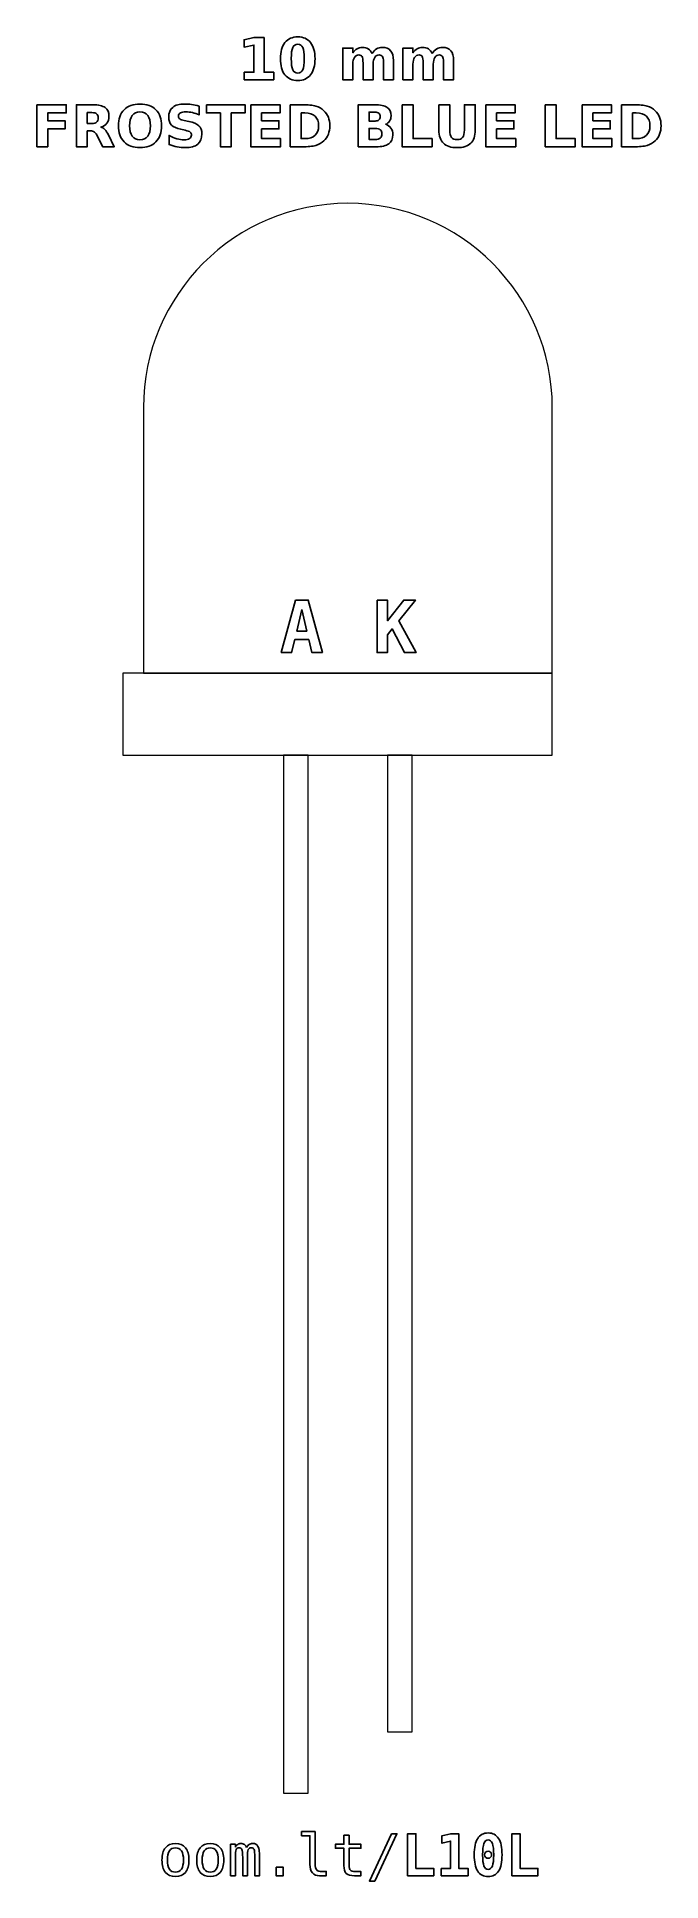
# Model space of a CAD drawing. Header units: centimetres. Extents: x -11.26 to -9.73, y -17.01 to -12.5.
import ezdxf

# ---------------------------------------------------------------- set-up
doc = ezdxf.new("R2010")
doc.units = ezdxf.units.CM
doc.header["$MEASUREMENT"] = 0
doc.layers.add('Layer 1', color=7, linetype='Continuous')

msp = doc.modelspace()

# ---------------------------------------------------------------- linework, layer by layer
at = {"layer": 'Layer 1', "color": 250, "lineweight": 20}
msp.add_lwpolyline([(-11.05011, -14.25501), (-10.00011, -14.25501), (-10.00011, -14.05501), (-11.05011, -14.05501), (-11.05011, -14.25501)], close=True, dxfattribs=at)
at = {"layer": 'Layer 1', "color": 250}
for points, knots in [([(-10.75326, -12.58415), (-10.75326, -12.58415), (-10.72983, -12.58415), (-10.72983, -12.58415), (-10.72983, -12.58415), (-10.72983, -12.58415), (-10.72983, -12.51766), (-10.72983, -12.51766), (-10.72983, -12.51766), (-10.72983, -12.51766), (-10.75387, -12.52263), (-10.75387, -12.52263), (-10.75387, -12.52263), (-10.75387, -12.52263), (-10.75387, -12.50456), (-10.75387, -12.50456), (-10.75387, -12.50456), (-10.75387, -12.50456), (-10.72997, -12.4996), (-10.72997, -12.4996), (-10.72997, -12.4996), (-10.72997, -12.4996), (-10.70476, -12.4996), (-10.70476, -12.4996), (-10.70476, -12.4996), (-10.70476, -12.4996), (-10.70476, -12.58415), (-10.70476, -12.58415), (-10.70476, -12.58415), (-10.70476, -12.58415), (-10.68134, -12.58415), (-10.68134, -12.58415), (-10.68134, -12.58415), (-10.68134, -12.58415), (-10.68134, -12.60247), (-10.68134, -12.60247), (-10.68134, -12.60247), (-10.68134, -12.60247), (-10.75326, -12.60247), (-10.75326, -12.60247), (-10.75326, -12.60247), (-10.75326, -12.60247), (-10.75326, -12.58415), (-10.75326, -12.58415)], [0, 0, 0, 0, 0.0909091, 0.0909091, 0.0909091, 0.0909091, 0.1818182, 0.1818182, 0.1818182, 0.1818182, 0.2727273, 0.2727273, 0.2727273, 0.2727273, 0.3636364, 0.3636364, 0.3636364, 0.3636364, 0.4545455, 0.4545455, 0.4545455, 0.4545455, 0.5454545, 0.5454545, 0.5454545, 0.5454545, 0.6363636, 0.6363636, 0.6363636, 0.6363636, 0.7272727, 0.7272727, 0.7272727, 0.7272727, 0.8181818, 0.8181818, 0.8181818, 0.8181818, 0.9090909, 0.9090909, 0.9090909, 0.9090909, 1, 1, 1, 1]), ([(-10.58016, -12.55113), (-10.58016, -12.56818), (-10.58383, -12.58133), (-10.59119, -12.59059), (-10.59119, -12.59059), (-10.59853, -12.59984), (-10.60897, -12.60447), (-10.62247, -12.60447), (-10.62247, -12.60447), (-10.63602, -12.60447), (-10.64648, -12.59984), (-10.65382, -12.59059), (-10.65382, -12.59059), (-10.66118, -12.58133), (-10.66485, -12.56818), (-10.66485, -12.55113), (-10.66485, -12.55113), (-10.66485, -12.53406), (-10.66118, -12.52088), (-10.65382, -12.51162), (-10.65382, -12.51162), (-10.64648, -12.50238), (-10.63602, -12.49774), (-10.62247, -12.49774), (-10.62247, -12.49774), (-10.60897, -12.49774), (-10.59853, -12.50238), (-10.59119, -12.51162), (-10.59119, -12.51162), (-10.58383, -12.52088), (-10.58016, -12.53406), (-10.58016, -12.55113)], [0, 0, 0, 0, 0.125, 0.125, 0.125, 0.125, 0.25, 0.25, 0.25, 0.25, 0.375, 0.375, 0.375, 0.375, 0.5, 0.5, 0.5, 0.5, 0.625, 0.625, 0.625, 0.625, 0.75, 0.75, 0.75, 0.75, 0.875, 0.875, 0.875, 0.875, 1, 1, 1, 1]), ([(-10.60669, -12.55094), (-10.60669, -12.53808), (-10.60789, -12.52902), (-10.61031, -12.52375), (-10.61031, -12.52375), (-10.61271, -12.51851), (-10.61678, -12.51588), (-10.62247, -12.51588), (-10.62247, -12.51588), (-10.62816, -12.51588), (-10.63223, -12.51851), (-10.63468, -12.52375), (-10.63468, -12.52375), (-10.6371, -12.52902), (-10.63832, -12.53808), (-10.63832, -12.55094), (-10.63832, -12.55094), (-10.63832, -12.56392), (-10.6371, -12.5731), (-10.63468, -12.57841), (-10.63468, -12.57841), (-10.63223, -12.58375), (-10.62816, -12.58641), (-10.62247, -12.58641), (-10.62247, -12.58641), (-10.61683, -12.58641), (-10.61278, -12.58375), (-10.61033, -12.57841), (-10.61033, -12.57841), (-10.60791, -12.5731), (-10.60669, -12.56392), (-10.60669, -12.55094)], [0, 0, 0, 0, 0.125, 0.125, 0.125, 0.125, 0.25, 0.25, 0.25, 0.25, 0.375, 0.375, 0.375, 0.375, 0.5, 0.5, 0.5, 0.5, 0.625, 0.625, 0.625, 0.625, 0.75, 0.75, 0.75, 0.75, 0.875, 0.875, 0.875, 0.875, 1, 1, 1, 1]), ([(-10.44091, -12.53812), (-10.43778, -12.53335), (-10.43409, -12.5297), (-10.42978, -12.52721), (-10.42978, -12.52721), (-10.42548, -12.52469), (-10.42078, -12.52345), (-10.41563, -12.52345), (-10.41563, -12.52345), (-10.40676, -12.52345), (-10.40001, -12.52618), (-10.39538, -12.53166), (-10.39538, -12.53166), (-10.39074, -12.53711), (-10.38841, -12.54506), (-10.38841, -12.55548), (-10.38841, -12.55548), (-10.38841, -12.55548), (-10.38841, -12.60247), (-10.38841, -12.60247), (-10.38841, -12.60247), (-10.38841, -12.60247), (-10.41323, -12.60247), (-10.41323, -12.60247), (-10.41323, -12.60247), (-10.41323, -12.60247), (-10.41323, -12.56223), (-10.41323, -12.56223), (-10.41323, -12.56223), (-10.41318, -12.56164), (-10.41316, -12.56103), (-10.41313, -12.56037), (-10.41313, -12.56037), (-10.41311, -12.55974), (-10.41309, -12.55882), (-10.41309, -12.55762), (-10.41309, -12.55762), (-10.41309, -12.55216), (-10.41388, -12.54819), (-10.41551, -12.54574), (-10.41551, -12.54574), (-10.41711, -12.54327), (-10.41969, -12.54205), (-10.42327, -12.54205), (-10.42327, -12.54205), (-10.42797, -12.54205), (-10.43157, -12.54398), (-10.43413, -12.54784), (-10.43413, -12.54784), (-10.43667, -12.55169), (-10.43799, -12.55727), (-10.43809, -12.56458), (-10.43809, -12.56458), (-10.43809, -12.56458), (-10.43809, -12.60247), (-10.43809, -12.60247), (-10.43809, -12.60247), (-10.43809, -12.60247), (-10.4629, -12.60247), (-10.4629, -12.60247), (-10.4629, -12.60247), (-10.4629, -12.60247), (-10.4629, -12.56223), (-10.4629, -12.56223), (-10.4629, -12.56223), (-10.4629, -12.55369), (-10.46363, -12.54819), (-10.46511, -12.54574), (-10.46511, -12.54574), (-10.46657, -12.54327), (-10.46918, -12.54205), (-10.47294, -12.54205), (-10.47294, -12.54205), (-10.47769, -12.54205), (-10.48134, -12.544), (-10.4839, -12.54788), (-10.4839, -12.54788), (-10.48646, -12.55176), (-10.48776, -12.55729), (-10.48776, -12.56451), (-10.48776, -12.56451), (-10.48776, -12.56451), (-10.48776, -12.60247), (-10.48776, -12.60247), (-10.48776, -12.60247), (-10.48776, -12.60247), (-10.51257, -12.60247), (-10.51257, -12.60247), (-10.51257, -12.60247), (-10.51257, -12.60247), (-10.51257, -12.52531), (-10.51257, -12.52531), (-10.51257, -12.52531), (-10.51257, -12.52531), (-10.48776, -12.52531), (-10.48776, -12.52531), (-10.48776, -12.52531), (-10.48776, -12.52531), (-10.48776, -12.53662), (-10.48776, -12.53662), (-10.48776, -12.53662), (-10.48472, -12.53224), (-10.48124, -12.52898), (-10.47731, -12.52676), (-10.47731, -12.52676), (-10.47339, -12.52455), (-10.46906, -12.52345), (-10.46433, -12.52345), (-10.46433, -12.52345), (-10.45902, -12.52345), (-10.45429, -12.52474), (-10.45022, -12.52731), (-10.45022, -12.52731), (-10.44613, -12.52989), (-10.44302, -12.53349), (-10.44091, -12.53812)], [0, 0, 0, 0, 0.0344828, 0.0344828, 0.0344828, 0.0344828, 0.0689655, 0.0689655, 0.0689655, 0.0689655, 0.1034483, 0.1034483, 0.1034483, 0.1034483, 0.137931, 0.137931, 0.137931, 0.137931, 0.1724138, 0.1724138, 0.1724138, 0.1724138, 0.2068966, 0.2068966, 0.2068966, 0.2068966, 0.2413793, 0.2413793, 0.2413793, 0.2413793, 0.2758621, 0.2758621, 0.2758621, 0.2758621, 0.3103448, 0.3103448, 0.3103448, 0.3103448, 0.3448276, 0.3448276, 0.3448276, 0.3448276, 0.3793103, 0.3793103, 0.3793103, 0.3793103, 0.4137931, 0.4137931, 0.4137931, 0.4137931, 0.4482759, 0.4482759, 0.4482759, 0.4482759, 0.4827586, 0.4827586, 0.4827586, 0.4827586, 0.5172414, 0.5172414, 0.5172414, 0.5172414, 0.5517241, 0.5517241, 0.5517241, 0.5517241, 0.5862069, 0.5862069, 0.5862069, 0.5862069, 0.6206897, 0.6206897, 0.6206897, 0.6206897, 0.6551724, 0.6551724, 0.6551724, 0.6551724, 0.6896552, 0.6896552, 0.6896552, 0.6896552, 0.7241379, 0.7241379, 0.7241379, 0.7241379, 0.7586207, 0.7586207, 0.7586207, 0.7586207, 0.7931034, 0.7931034, 0.7931034, 0.7931034, 0.8275862, 0.8275862, 0.8275862, 0.8275862, 0.862069, 0.862069, 0.862069, 0.862069, 0.8965517, 0.8965517, 0.8965517, 0.8965517, 0.9310345, 0.9310345, 0.9310345, 0.9310345, 0.9655172, 0.9655172, 0.9655172, 0.9655172, 1, 1, 1, 1]), ([(-10.29387, -12.53812), (-10.29074, -12.53335), (-10.28705, -12.5297), (-10.28274, -12.52721), (-10.28274, -12.52721), (-10.27844, -12.52469), (-10.27374, -12.52345), (-10.26859, -12.52345), (-10.26859, -12.52345), (-10.25972, -12.52345), (-10.25297, -12.52618), (-10.24834, -12.53166), (-10.24834, -12.53166), (-10.2437, -12.53711), (-10.24137, -12.54506), (-10.24137, -12.55548), (-10.24137, -12.55548), (-10.24137, -12.55548), (-10.24137, -12.60247), (-10.24137, -12.60247), (-10.24137, -12.60247), (-10.24137, -12.60247), (-10.26619, -12.60247), (-10.26619, -12.60247), (-10.26619, -12.60247), (-10.26619, -12.60247), (-10.26619, -12.56223), (-10.26619, -12.56223), (-10.26619, -12.56223), (-10.26614, -12.56164), (-10.26612, -12.56103), (-10.26609, -12.56037), (-10.26609, -12.56037), (-10.26607, -12.55974), (-10.26605, -12.55882), (-10.26605, -12.55762), (-10.26605, -12.55762), (-10.26605, -12.55216), (-10.26684, -12.54819), (-10.26847, -12.54574), (-10.26847, -12.54574), (-10.27007, -12.54327), (-10.27265, -12.54205), (-10.27623, -12.54205), (-10.27623, -12.54205), (-10.28093, -12.54205), (-10.28453, -12.54398), (-10.28709, -12.54784), (-10.28709, -12.54784), (-10.28963, -12.55169), (-10.29095, -12.55727), (-10.29105, -12.56458), (-10.29105, -12.56458), (-10.29105, -12.56458), (-10.29105, -12.60247), (-10.29105, -12.60247), (-10.29105, -12.60247), (-10.29105, -12.60247), (-10.31586, -12.60247), (-10.31586, -12.60247), (-10.31586, -12.60247), (-10.31586, -12.60247), (-10.31586, -12.56223), (-10.31586, -12.56223), (-10.31586, -12.56223), (-10.31586, -12.55369), (-10.31659, -12.54819), (-10.31807, -12.54574), (-10.31807, -12.54574), (-10.31953, -12.54327), (-10.32214, -12.54205), (-10.3259, -12.54205), (-10.3259, -12.54205), (-10.33065, -12.54205), (-10.3343, -12.544), (-10.33686, -12.54788), (-10.33686, -12.54788), (-10.33942, -12.55176), (-10.34072, -12.55729), (-10.34072, -12.56451), (-10.34072, -12.56451), (-10.34072, -12.56451), (-10.34072, -12.60247), (-10.34072, -12.60247), (-10.34072, -12.60247), (-10.34072, -12.60247), (-10.36553, -12.60247), (-10.36553, -12.60247), (-10.36553, -12.60247), (-10.36553, -12.60247), (-10.36553, -12.52531), (-10.36553, -12.52531), (-10.36553, -12.52531), (-10.36553, -12.52531), (-10.34072, -12.52531), (-10.34072, -12.52531), (-10.34072, -12.52531), (-10.34072, -12.52531), (-10.34072, -12.53662), (-10.34072, -12.53662), (-10.34072, -12.53662), (-10.33768, -12.53224), (-10.3342, -12.52898), (-10.33027, -12.52676), (-10.33027, -12.52676), (-10.32635, -12.52455), (-10.32202, -12.52345), (-10.31729, -12.52345), (-10.31729, -12.52345), (-10.31198, -12.52345), (-10.30725, -12.52474), (-10.30318, -12.52731), (-10.30318, -12.52731), (-10.29909, -12.52989), (-10.29598, -12.53349), (-10.29387, -12.53812)], [0, 0, 0, 0, 0.0344828, 0.0344828, 0.0344828, 0.0344828, 0.0689655, 0.0689655, 0.0689655, 0.0689655, 0.1034483, 0.1034483, 0.1034483, 0.1034483, 0.137931, 0.137931, 0.137931, 0.137931, 0.1724138, 0.1724138, 0.1724138, 0.1724138, 0.2068966, 0.2068966, 0.2068966, 0.2068966, 0.2413793, 0.2413793, 0.2413793, 0.2413793, 0.2758621, 0.2758621, 0.2758621, 0.2758621, 0.3103448, 0.3103448, 0.3103448, 0.3103448, 0.3448276, 0.3448276, 0.3448276, 0.3448276, 0.3793103, 0.3793103, 0.3793103, 0.3793103, 0.4137931, 0.4137931, 0.4137931, 0.4137931, 0.4482759, 0.4482759, 0.4482759, 0.4482759, 0.4827586, 0.4827586, 0.4827586, 0.4827586, 0.5172414, 0.5172414, 0.5172414, 0.5172414, 0.5517241, 0.5517241, 0.5517241, 0.5517241, 0.5862069, 0.5862069, 0.5862069, 0.5862069, 0.6206897, 0.6206897, 0.6206897, 0.6206897, 0.6551724, 0.6551724, 0.6551724, 0.6551724, 0.6896552, 0.6896552, 0.6896552, 0.6896552, 0.7241379, 0.7241379, 0.7241379, 0.7241379, 0.7586207, 0.7586207, 0.7586207, 0.7586207, 0.7931034, 0.7931034, 0.7931034, 0.7931034, 0.8275862, 0.8275862, 0.8275862, 0.8275862, 0.862069, 0.862069, 0.862069, 0.862069, 0.8965517, 0.8965517, 0.8965517, 0.8965517, 0.9310345, 0.9310345, 0.9310345, 0.9310345, 0.9655172, 0.9655172, 0.9655172, 0.9655172, 1, 1, 1, 1]), ([(-11.26031, -12.66385), (-11.26031, -12.66385), (-11.18872, -12.66385), (-11.18872, -12.66385), (-11.18872, -12.66385), (-11.18872, -12.66385), (-11.18872, -12.68391), (-11.18872, -12.68391), (-11.18872, -12.68391), (-11.18872, -12.68391), (-11.23378, -12.68391), (-11.23378, -12.68391), (-11.23378, -12.68391), (-11.23378, -12.68391), (-11.23378, -12.70306), (-11.23378, -12.70306), (-11.23378, -12.70306), (-11.23378, -12.70306), (-11.1914, -12.70306), (-11.1914, -12.70306), (-11.1914, -12.70306), (-11.1914, -12.70306), (-11.1914, -12.72312), (-11.1914, -12.72312), (-11.1914, -12.72312), (-11.1914, -12.72312), (-11.23378, -12.72312), (-11.23378, -12.72312), (-11.23378, -12.72312), (-11.23378, -12.72312), (-11.23378, -12.76672), (-11.23378, -12.76672), (-11.23378, -12.76672), (-11.23378, -12.76672), (-11.26031, -12.76672), (-11.26031, -12.76672), (-11.26031, -12.76672), (-11.26031, -12.76672), (-11.26031, -12.66385), (-11.26031, -12.66385)], [0, 0, 0, 0, 0.1, 0.1, 0.1, 0.1, 0.2, 0.2, 0.2, 0.2, 0.3, 0.3, 0.3, 0.3, 0.4, 0.4, 0.4, 0.4, 0.5, 0.5, 0.5, 0.5, 0.6, 0.6, 0.6, 0.6, 0.7, 0.7, 0.7, 0.7, 0.8, 0.8, 0.8, 0.8, 0.9, 0.9, 0.9, 0.9, 1, 1, 1, 1]), ([(-11.13738, -12.7278), (-11.13738, -12.7278), (-11.13738, -12.76672), (-11.13738, -12.76672), (-11.13738, -12.76672), (-11.13738, -12.76672), (-11.16391, -12.76672), (-11.16391, -12.76672), (-11.16391, -12.76672), (-11.16391, -12.76672), (-11.16391, -12.66385), (-11.16391, -12.66385), (-11.16391, -12.66385), (-11.16391, -12.66385), (-11.12339, -12.66385), (-11.12339, -12.66385), (-11.12339, -12.66385), (-11.10984, -12.66385), (-11.09989, -12.66613), (-11.09359, -12.67067), (-11.09359, -12.67067), (-11.08727, -12.67521), (-11.08411, -12.68241), (-11.08411, -12.69224), (-11.08411, -12.69224), (-11.08411, -12.69903), (-11.08576, -12.70463), (-11.08903, -12.70898), (-11.08903, -12.70898), (-11.09232, -12.71336), (-11.09728, -12.71658), (-11.10389, -12.71863), (-11.10389, -12.71863), (-11.10027, -12.71947), (-11.097, -12.72133), (-11.09413, -12.72425), (-11.09413, -12.72425), (-11.09126, -12.72716), (-11.08837, -12.73158), (-11.08543, -12.73751), (-11.08543, -12.73751), (-11.08543, -12.73751), (-11.07101, -12.76672), (-11.07101, -12.76672), (-11.07101, -12.76672), (-11.07101, -12.76672), (-11.09928, -12.76672), (-11.09928, -12.76672), (-11.09928, -12.76672), (-11.09928, -12.76672), (-11.11182, -12.74116), (-11.11182, -12.74116), (-11.11182, -12.74116), (-11.11433, -12.73603), (-11.1169, -12.7325), (-11.11951, -12.73062), (-11.11951, -12.73062), (-11.1221, -12.72874), (-11.12555, -12.7278), (-11.12988, -12.7278), (-11.12988, -12.7278), (-11.12988, -12.7278), (-11.13738, -12.7278), (-11.13738, -12.7278)], [0, 0, 0, 0, 0.0625, 0.0625, 0.0625, 0.0625, 0.125, 0.125, 0.125, 0.125, 0.1875, 0.1875, 0.1875, 0.1875, 0.25, 0.25, 0.25, 0.25, 0.3125, 0.3125, 0.3125, 0.3125, 0.375, 0.375, 0.375, 0.375, 0.4375, 0.4375, 0.4375, 0.4375, 0.5, 0.5, 0.5, 0.5, 0.5625, 0.5625, 0.5625, 0.5625, 0.625, 0.625, 0.625, 0.625, 0.6875, 0.6875, 0.6875, 0.6875, 0.75, 0.75, 0.75, 0.75, 0.8125, 0.8125, 0.8125, 0.8125, 0.875, 0.875, 0.875, 0.875, 0.9375, 0.9375, 0.9375, 0.9375, 1, 1, 1, 1]), ([(-11.00827, -12.66199), (-10.99174, -12.66199), (-10.97878, -12.66672), (-10.96942, -12.6762), (-10.96942, -12.6762), (-10.96004, -12.68565), (-10.95536, -12.6987), (-10.95536, -12.71538), (-10.95536, -12.71538), (-10.95536, -12.73201), (-10.96004, -12.74506), (-10.96942, -12.75451), (-10.96942, -12.75451), (-10.97878, -12.76399), (-10.99174, -12.76872), (-11.00827, -12.76872), (-11.00827, -12.76872), (-11.02476, -12.76872), (-11.03769, -12.76399), (-11.0471, -12.75451), (-11.0471, -12.75451), (-11.05648, -12.74506), (-11.06119, -12.73201), (-11.06119, -12.71538), (-11.06119, -12.71538), (-11.06119, -12.6987), (-11.05648, -12.68565), (-11.0471, -12.6762), (-11.0471, -12.6762), (-11.03769, -12.66672), (-11.02476, -12.66199), (-11.00827, -12.66199)], [0, 0, 0, 0, 0.125, 0.125, 0.125, 0.125, 0.25, 0.25, 0.25, 0.25, 0.375, 0.375, 0.375, 0.375, 0.5, 0.5, 0.5, 0.5, 0.625, 0.625, 0.625, 0.625, 0.75, 0.75, 0.75, 0.75, 0.875, 0.875, 0.875, 0.875, 1, 1, 1, 1]), ([(-10.8637, -12.6671), (-10.8637, -12.6671), (-10.8637, -12.68885), (-10.8637, -12.68885), (-10.8637, -12.68885), (-10.86935, -12.68633), (-10.87487, -12.68443), (-10.88023, -12.68314), (-10.88023, -12.68314), (-10.88562, -12.68184), (-10.8907, -12.68121), (-10.89547, -12.68121), (-10.89547, -12.68121), (-10.9018, -12.68121), (-10.9065, -12.68208), (-10.90954, -12.68382), (-10.90954, -12.68382), (-10.91257, -12.68558), (-10.91408, -12.68829), (-10.91408, -12.69196), (-10.91408, -12.69196), (-10.91408, -12.69471), (-10.91307, -12.69687), (-10.91102, -12.6984), (-10.91102, -12.6984), (-10.90897, -12.69993), (-10.90526, -12.70127), (-10.89987, -12.70237), (-10.89987, -12.70237), (-10.89987, -12.70237), (-10.88858, -12.70463), (-10.88858, -12.70463), (-10.88858, -12.70463), (-10.87713, -12.70694), (-10.86902, -12.71042), (-10.8642, -12.71512), (-10.8642, -12.71512), (-10.85937, -12.7198), (-10.85695, -12.72646), (-10.85695, -12.73509), (-10.85695, -12.73509), (-10.85695, -12.74645), (-10.86031, -12.75489), (-10.86704, -12.76042), (-10.86704, -12.76042), (-10.87377, -12.76594), (-10.88404, -12.76872), (-10.89787, -12.76872), (-10.89787, -12.76872), (-10.90441, -12.76872), (-10.91095, -12.76811), (-10.91751, -12.76686), (-10.91751, -12.76686), (-10.92407, -12.76561), (-10.93066, -12.76378), (-10.93722, -12.76136), (-10.93722, -12.76136), (-10.93722, -12.76136), (-10.93722, -12.73897), (-10.93722, -12.73897), (-10.93722, -12.73897), (-10.93066, -12.74245), (-10.92431, -12.74508), (-10.91817, -12.74685), (-10.91817, -12.74685), (-10.91203, -12.74861), (-10.90613, -12.7495), (-10.90044, -12.7495), (-10.90044, -12.7495), (-10.89465, -12.7495), (-10.89021, -12.74854), (-10.88713, -12.74661), (-10.88713, -12.74661), (-10.88404, -12.74468), (-10.88252, -12.74193), (-10.88252, -12.73833), (-10.88252, -12.73833), (-10.88252, -12.73513), (-10.88355, -12.73264), (-10.88564, -12.7309), (-10.88564, -12.7309), (-10.88774, -12.72916), (-10.8919, -12.72759), (-10.89816, -12.72622), (-10.89816, -12.72622), (-10.89816, -12.72622), (-10.90843, -12.72394), (-10.90843, -12.72394), (-10.90843, -12.72394), (-10.91871, -12.72173), (-10.92624, -12.71823), (-10.93099, -12.7134), (-10.93099, -12.7134), (-10.93574, -12.70858), (-10.93811, -12.70207), (-10.93811, -12.69391), (-10.93811, -12.69391), (-10.93811, -12.68365), (-10.9348, -12.67577), (-10.92819, -12.67027), (-10.92819, -12.67027), (-10.92158, -12.66474), (-10.91208, -12.66199), (-10.89966, -12.66199), (-10.89966, -12.66199), (-10.89402, -12.66199), (-10.88821, -12.66242), (-10.88223, -12.66326), (-10.88223, -12.66326), (-10.87626, -12.66411), (-10.87008, -12.66538), (-10.8637, -12.6671)], [0, 0, 0, 0, 0.0357143, 0.0357143, 0.0357143, 0.0357143, 0.0714286, 0.0714286, 0.0714286, 0.0714286, 0.1071429, 0.1071429, 0.1071429, 0.1071429, 0.1428571, 0.1428571, 0.1428571, 0.1428571, 0.1785714, 0.1785714, 0.1785714, 0.1785714, 0.2142857, 0.2142857, 0.2142857, 0.2142857, 0.25, 0.25, 0.25, 0.25, 0.2857143, 0.2857143, 0.2857143, 0.2857143, 0.3214286, 0.3214286, 0.3214286, 0.3214286, 0.3571429, 0.3571429, 0.3571429, 0.3571429, 0.3928571, 0.3928571, 0.3928571, 0.3928571, 0.4285714, 0.4285714, 0.4285714, 0.4285714, 0.4642857, 0.4642857, 0.4642857, 0.4642857, 0.5, 0.5, 0.5, 0.5, 0.5357143, 0.5357143, 0.5357143, 0.5357143, 0.5714286, 0.5714286, 0.5714286, 0.5714286, 0.6071429, 0.6071429, 0.6071429, 0.6071429, 0.6428571, 0.6428571, 0.6428571, 0.6428571, 0.6785714, 0.6785714, 0.6785714, 0.6785714, 0.7142857, 0.7142857, 0.7142857, 0.7142857, 0.75, 0.75, 0.75, 0.75, 0.7857143, 0.7857143, 0.7857143, 0.7857143, 0.8214286, 0.8214286, 0.8214286, 0.8214286, 0.8571429, 0.8571429, 0.8571429, 0.8571429, 0.8928571, 0.8928571, 0.8928571, 0.8928571, 0.9285714, 0.9285714, 0.9285714, 0.9285714, 0.9642857, 0.9642857, 0.9642857, 0.9642857, 1, 1, 1, 1]), ([(-10.84595, -12.66385), (-10.84595, -12.66385), (-10.75115, -12.66385), (-10.75115, -12.66385), (-10.75115, -12.66385), (-10.75115, -12.66385), (-10.75115, -12.68391), (-10.75115, -12.68391), (-10.75115, -12.68391), (-10.75115, -12.68391), (-10.78525, -12.68391), (-10.78525, -12.68391), (-10.78525, -12.68391), (-10.78525, -12.68391), (-10.78525, -12.76672), (-10.78525, -12.76672), (-10.78525, -12.76672), (-10.78525, -12.76672), (-10.81178, -12.76672), (-10.81178, -12.76672), (-10.81178, -12.76672), (-10.81178, -12.76672), (-10.81178, -12.68391), (-10.81178, -12.68391), (-10.81178, -12.68391), (-10.81178, -12.68391), (-10.84595, -12.68391), (-10.84595, -12.68391), (-10.84595, -12.68391), (-10.84595, -12.68391), (-10.84595, -12.66385), (-10.84595, -12.66385)], [0, 0, 0, 0, 0.125, 0.125, 0.125, 0.125, 0.25, 0.25, 0.25, 0.25, 0.375, 0.375, 0.375, 0.375, 0.5, 0.5, 0.5, 0.5, 0.625, 0.625, 0.625, 0.625, 0.75, 0.75, 0.75, 0.75, 0.875, 0.875, 0.875, 0.875, 1, 1, 1, 1]), ([(-10.73741, -12.66385), (-10.73741, -12.66385), (-10.66582, -12.66385), (-10.66582, -12.66385), (-10.66582, -12.66385), (-10.66582, -12.66385), (-10.66582, -12.68391), (-10.66582, -12.68391), (-10.66582, -12.68391), (-10.66582, -12.68391), (-10.71088, -12.68391), (-10.71088, -12.68391), (-10.71088, -12.68391), (-10.71088, -12.68391), (-10.71088, -12.70306), (-10.71088, -12.70306), (-10.71088, -12.70306), (-10.71088, -12.70306), (-10.66853, -12.70306), (-10.66853, -12.70306), (-10.66853, -12.70306), (-10.66853, -12.70306), (-10.66853, -12.72312), (-10.66853, -12.72312), (-10.66853, -12.72312), (-10.66853, -12.72312), (-10.71088, -12.72312), (-10.71088, -12.72312), (-10.71088, -12.72312), (-10.71088, -12.72312), (-10.71088, -12.74666), (-10.71088, -12.74666), (-10.71088, -12.74666), (-10.71088, -12.74666), (-10.66432, -12.74666), (-10.66432, -12.74666), (-10.66432, -12.74666), (-10.66432, -12.74666), (-10.66432, -12.76672), (-10.66432, -12.76672), (-10.66432, -12.76672), (-10.66432, -12.76672), (-10.73741, -12.76672), (-10.73741, -12.76672), (-10.73741, -12.76672), (-10.73741, -12.76672), (-10.73741, -12.66385), (-10.73741, -12.66385)], [0, 0, 0, 0, 0.0833333, 0.0833333, 0.0833333, 0.0833333, 0.1666667, 0.1666667, 0.1666667, 0.1666667, 0.25, 0.25, 0.25, 0.25, 0.3333333, 0.3333333, 0.3333333, 0.3333333, 0.4166667, 0.4166667, 0.4166667, 0.4166667, 0.5, 0.5, 0.5, 0.5, 0.5833333, 0.5833333, 0.5833333, 0.5833333, 0.6666667, 0.6666667, 0.6666667, 0.6666667, 0.75, 0.75, 0.75, 0.75, 0.8333333, 0.8333333, 0.8333333, 0.8333333, 0.9166667, 0.9166667, 0.9166667, 0.9166667, 1, 1, 1, 1]), ([(-10.64101, -12.66385), (-10.64101, -12.66385), (-10.61302, -12.66385), (-10.61302, -12.66385), (-10.61302, -12.66385), (-10.59741, -12.66385), (-10.58579, -12.66496), (-10.57815, -12.66719), (-10.57815, -12.66719), (-10.5705, -12.66942), (-10.56394, -12.67319), (-10.55846, -12.67853), (-10.55846, -12.67853), (-10.55364, -12.68316), (-10.55007, -12.68852), (-10.54771, -12.69459), (-10.54771, -12.69459), (-10.54539, -12.70063), (-10.54421, -12.7075), (-10.54421, -12.71519), (-10.54421, -12.71519), (-10.54421, -12.72295), (-10.54539, -12.72987), (-10.54771, -12.73596), (-10.54771, -12.73596), (-10.55007, -12.74205), (-10.55364, -12.74741), (-10.55846, -12.75204), (-10.55846, -12.75204), (-10.56399, -12.75738), (-10.5706, -12.76115), (-10.57831, -12.76338), (-10.57831, -12.76338), (-10.58603, -12.76561), (-10.5976, -12.76672), (-10.61302, -12.76672), (-10.61302, -12.76672), (-10.61302, -12.76672), (-10.64101, -12.76672), (-10.64101, -12.76672), (-10.64101, -12.76672), (-10.64101, -12.76672), (-10.64101, -12.66385), (-10.64101, -12.66385)], [0, 0, 0, 0, 0.0909091, 0.0909091, 0.0909091, 0.0909091, 0.1818182, 0.1818182, 0.1818182, 0.1818182, 0.2727273, 0.2727273, 0.2727273, 0.2727273, 0.3636364, 0.3636364, 0.3636364, 0.3636364, 0.4545455, 0.4545455, 0.4545455, 0.4545455, 0.5454545, 0.5454545, 0.5454545, 0.5454545, 0.6363636, 0.6363636, 0.6363636, 0.6363636, 0.7272727, 0.7272727, 0.7272727, 0.7272727, 0.8181818, 0.8181818, 0.8181818, 0.8181818, 0.9090909, 0.9090909, 0.9090909, 0.9090909, 1, 1, 1, 1]), ([(-10.40799, -12.71166), (-10.4023, -12.71331), (-10.39788, -12.71637), (-10.39475, -12.72084), (-10.39475, -12.72084), (-10.39162, -12.72528), (-10.39007, -12.73076), (-10.39007, -12.73723), (-10.39007, -12.73723), (-10.39007, -12.74715), (-10.39344, -12.75454), (-10.40014, -12.75941), (-10.40014, -12.75941), (-10.40684, -12.76427), (-10.41705, -12.76672), (-10.43074, -12.76672), (-10.43074, -12.76672), (-10.43074, -12.76672), (-10.47476, -12.76672), (-10.47476, -12.76672), (-10.47476, -12.76672), (-10.47476, -12.76672), (-10.47476, -12.66385), (-10.47476, -12.66385), (-10.47476, -12.66385), (-10.47476, -12.66385), (-10.43494, -12.66385), (-10.43494, -12.66385), (-10.43494, -12.66385), (-10.42065, -12.66385), (-10.4103, -12.66601), (-10.4039, -12.67032), (-10.4039, -12.67032), (-10.39748, -12.67465), (-10.39428, -12.68156), (-10.39428, -12.69106), (-10.39428, -12.69106), (-10.39428, -12.69607), (-10.39546, -12.70033), (-10.39779, -12.70386), (-10.39779, -12.70386), (-10.40014, -12.70736), (-10.40352, -12.70997), (-10.40799, -12.71166)], [0, 0, 0, 0, 0.0909091, 0.0909091, 0.0909091, 0.0909091, 0.1818182, 0.1818182, 0.1818182, 0.1818182, 0.2727273, 0.2727273, 0.2727273, 0.2727273, 0.3636364, 0.3636364, 0.3636364, 0.3636364, 0.4545455, 0.4545455, 0.4545455, 0.4545455, 0.5454545, 0.5454545, 0.5454545, 0.5454545, 0.6363636, 0.6363636, 0.6363636, 0.6363636, 0.7272727, 0.7272727, 0.7272727, 0.7272727, 0.8181818, 0.8181818, 0.8181818, 0.8181818, 0.9090909, 0.9090909, 0.9090909, 0.9090909, 1, 1, 1, 1]), ([(-10.36721, -12.66385), (-10.36721, -12.66385), (-10.34068, -12.66385), (-10.34068, -12.66385), (-10.34068, -12.66385), (-10.34068, -12.66385), (-10.34068, -12.74666), (-10.34068, -12.74666), (-10.34068, -12.74666), (-10.34068, -12.74666), (-10.29412, -12.74666), (-10.29412, -12.74666), (-10.29412, -12.74666), (-10.29412, -12.74666), (-10.29412, -12.76672), (-10.29412, -12.76672), (-10.29412, -12.76672), (-10.29412, -12.76672), (-10.36721, -12.76672), (-10.36721, -12.76672), (-10.36721, -12.76672), (-10.36721, -12.76672), (-10.36721, -12.66385), (-10.36721, -12.66385)], [0, 0, 0, 0, 0.1666667, 0.1666667, 0.1666667, 0.1666667, 0.3333333, 0.3333333, 0.3333333, 0.3333333, 0.5, 0.5, 0.5, 0.5, 0.6666667, 0.6666667, 0.6666667, 0.6666667, 0.8333333, 0.8333333, 0.8333333, 0.8333333, 1, 1, 1, 1]), ([(-10.2773, -12.66385), (-10.2773, -12.66385), (-10.25077, -12.66385), (-10.25077, -12.66385), (-10.25077, -12.66385), (-10.25077, -12.66385), (-10.25077, -12.72552), (-10.25077, -12.72552), (-10.25077, -12.72552), (-10.25077, -12.73401), (-10.24939, -12.7401), (-10.24661, -12.74374), (-10.24661, -12.74374), (-10.24383, -12.74739), (-10.2393, -12.74922), (-10.23299, -12.74922), (-10.23299, -12.74922), (-10.22664, -12.74922), (-10.22208, -12.74739), (-10.21931, -12.74374), (-10.21931, -12.74374), (-10.21653, -12.7401), (-10.21514, -12.73401), (-10.21514, -12.72552), (-10.21514, -12.72552), (-10.21514, -12.72552), (-10.21514, -12.66385), (-10.21514, -12.66385), (-10.21514, -12.66385), (-10.21514, -12.66385), (-10.18861, -12.66385), (-10.18861, -12.66385), (-10.18861, -12.66385), (-10.18861, -12.66385), (-10.18861, -12.72552), (-10.18861, -12.72552), (-10.18861, -12.72552), (-10.18861, -12.74007), (-10.19226, -12.75092), (-10.19957, -12.75804), (-10.19957, -12.75804), (-10.20686, -12.76517), (-10.21801, -12.76872), (-10.23299, -12.76872), (-10.23299, -12.76872), (-10.24793, -12.76872), (-10.25905, -12.76517), (-10.26634, -12.75804), (-10.26634, -12.75804), (-10.27366, -12.75092), (-10.2773, -12.74007), (-10.2773, -12.72552), (-10.2773, -12.72552), (-10.2773, -12.72552), (-10.2773, -12.66385), (-10.2773, -12.66385)], [0, 0, 0, 0, 0.0714286, 0.0714286, 0.0714286, 0.0714286, 0.1428571, 0.1428571, 0.1428571, 0.1428571, 0.2142857, 0.2142857, 0.2142857, 0.2142857, 0.2857143, 0.2857143, 0.2857143, 0.2857143, 0.3571429, 0.3571429, 0.3571429, 0.3571429, 0.4285714, 0.4285714, 0.4285714, 0.4285714, 0.5, 0.5, 0.5, 0.5, 0.5714286, 0.5714286, 0.5714286, 0.5714286, 0.6428571, 0.6428571, 0.6428571, 0.6428571, 0.7142857, 0.7142857, 0.7142857, 0.7142857, 0.7857143, 0.7857143, 0.7857143, 0.7857143, 0.8571429, 0.8571429, 0.8571429, 0.8571429, 0.9285714, 0.9285714, 0.9285714, 0.9285714, 1, 1, 1, 1]), ([(-10.16272, -12.66385), (-10.16272, -12.66385), (-10.09113, -12.66385), (-10.09113, -12.66385), (-10.09113, -12.66385), (-10.09113, -12.66385), (-10.09113, -12.68391), (-10.09113, -12.68391), (-10.09113, -12.68391), (-10.09113, -12.68391), (-10.13619, -12.68391), (-10.13619, -12.68391), (-10.13619, -12.68391), (-10.13619, -12.68391), (-10.13619, -12.70306), (-10.13619, -12.70306), (-10.13619, -12.70306), (-10.13619, -12.70306), (-10.09384, -12.70306), (-10.09384, -12.70306), (-10.09384, -12.70306), (-10.09384, -12.70306), (-10.09384, -12.72312), (-10.09384, -12.72312), (-10.09384, -12.72312), (-10.09384, -12.72312), (-10.13619, -12.72312), (-10.13619, -12.72312), (-10.13619, -12.72312), (-10.13619, -12.72312), (-10.13619, -12.74666), (-10.13619, -12.74666), (-10.13619, -12.74666), (-10.13619, -12.74666), (-10.08963, -12.74666), (-10.08963, -12.74666), (-10.08963, -12.74666), (-10.08963, -12.74666), (-10.08963, -12.76672), (-10.08963, -12.76672), (-10.08963, -12.76672), (-10.08963, -12.76672), (-10.16272, -12.76672), (-10.16272, -12.76672), (-10.16272, -12.76672), (-10.16272, -12.76672), (-10.16272, -12.66385), (-10.16272, -12.66385)], [0, 0, 0, 0, 0.0833333, 0.0833333, 0.0833333, 0.0833333, 0.1666667, 0.1666667, 0.1666667, 0.1666667, 0.25, 0.25, 0.25, 0.25, 0.3333333, 0.3333333, 0.3333333, 0.3333333, 0.4166667, 0.4166667, 0.4166667, 0.4166667, 0.5, 0.5, 0.5, 0.5, 0.5833333, 0.5833333, 0.5833333, 0.5833333, 0.6666667, 0.6666667, 0.6666667, 0.6666667, 0.75, 0.75, 0.75, 0.75, 0.8333333, 0.8333333, 0.8333333, 0.8333333, 0.9166667, 0.9166667, 0.9166667, 0.9166667, 1, 1, 1, 1]), ([(-10.01719, -12.66385), (-10.01719, -12.66385), (-9.99066, -12.66385), (-9.99066, -12.66385), (-9.99066, -12.66385), (-9.99066, -12.66385), (-9.99066, -12.74666), (-9.99066, -12.74666), (-9.99066, -12.74666), (-9.99066, -12.74666), (-9.9441, -12.74666), (-9.9441, -12.74666), (-9.9441, -12.74666), (-9.9441, -12.74666), (-9.9441, -12.76672), (-9.9441, -12.76672), (-9.9441, -12.76672), (-9.9441, -12.76672), (-10.01719, -12.76672), (-10.01719, -12.76672), (-10.01719, -12.76672), (-10.01719, -12.76672), (-10.01719, -12.66385), (-10.01719, -12.66385)], [0, 0, 0, 0, 0.1666667, 0.1666667, 0.1666667, 0.1666667, 0.3333333, 0.3333333, 0.3333333, 0.3333333, 0.5, 0.5, 0.5, 0.5, 0.6666667, 0.6666667, 0.6666667, 0.6666667, 0.8333333, 0.8333333, 0.8333333, 0.8333333, 1, 1, 1, 1]), ([(-9.92728, -12.66385), (-9.92728, -12.66385), (-9.85569, -12.66385), (-9.85569, -12.66385), (-9.85569, -12.66385), (-9.85569, -12.66385), (-9.85569, -12.68391), (-9.85569, -12.68391), (-9.85569, -12.68391), (-9.85569, -12.68391), (-9.90075, -12.68391), (-9.90075, -12.68391), (-9.90075, -12.68391), (-9.90075, -12.68391), (-9.90075, -12.70306), (-9.90075, -12.70306), (-9.90075, -12.70306), (-9.90075, -12.70306), (-9.8584, -12.70306), (-9.8584, -12.70306), (-9.8584, -12.70306), (-9.8584, -12.70306), (-9.8584, -12.72312), (-9.8584, -12.72312), (-9.8584, -12.72312), (-9.8584, -12.72312), (-9.90075, -12.72312), (-9.90075, -12.72312), (-9.90075, -12.72312), (-9.90075, -12.72312), (-9.90075, -12.74666), (-9.90075, -12.74666), (-9.90075, -12.74666), (-9.90075, -12.74666), (-9.85419, -12.74666), (-9.85419, -12.74666), (-9.85419, -12.74666), (-9.85419, -12.74666), (-9.85419, -12.76672), (-9.85419, -12.76672), (-9.85419, -12.76672), (-9.85419, -12.76672), (-9.92728, -12.76672), (-9.92728, -12.76672), (-9.92728, -12.76672), (-9.92728, -12.76672), (-9.92728, -12.66385), (-9.92728, -12.66385)], [0, 0, 0, 0, 0.0833333, 0.0833333, 0.0833333, 0.0833333, 0.1666667, 0.1666667, 0.1666667, 0.1666667, 0.25, 0.25, 0.25, 0.25, 0.3333333, 0.3333333, 0.3333333, 0.3333333, 0.4166667, 0.4166667, 0.4166667, 0.4166667, 0.5, 0.5, 0.5, 0.5, 0.5833333, 0.5833333, 0.5833333, 0.5833333, 0.6666667, 0.6666667, 0.6666667, 0.6666667, 0.75, 0.75, 0.75, 0.75, 0.8333333, 0.8333333, 0.8333333, 0.8333333, 0.9166667, 0.9166667, 0.9166667, 0.9166667, 1, 1, 1, 1]), ([(-9.83088, -12.66385), (-9.83088, -12.66385), (-9.80289, -12.66385), (-9.80289, -12.66385), (-9.80289, -12.66385), (-9.78728, -12.66385), (-9.77566, -12.66496), (-9.76802, -12.66719), (-9.76802, -12.66719), (-9.76037, -12.66942), (-9.75381, -12.67319), (-9.74833, -12.67853), (-9.74833, -12.67853), (-9.74351, -12.68316), (-9.73994, -12.68852), (-9.73758, -12.69459), (-9.73758, -12.69459), (-9.73526, -12.70063), (-9.73408, -12.7075), (-9.73408, -12.71519), (-9.73408, -12.71519), (-9.73408, -12.72295), (-9.73526, -12.72987), (-9.73758, -12.73596), (-9.73758, -12.73596), (-9.73994, -12.74205), (-9.74351, -12.74741), (-9.74833, -12.75204), (-9.74833, -12.75204), (-9.75386, -12.75738), (-9.76047, -12.76115), (-9.76818, -12.76338), (-9.76818, -12.76338), (-9.7759, -12.76561), (-9.78747, -12.76672), (-9.80289, -12.76672), (-9.80289, -12.76672), (-9.80289, -12.76672), (-9.83088, -12.76672), (-9.83088, -12.76672), (-9.83088, -12.76672), (-9.83088, -12.76672), (-9.83088, -12.66385), (-9.83088, -12.66385)], [0, 0, 0, 0, 0.0909091, 0.0909091, 0.0909091, 0.0909091, 0.1818182, 0.1818182, 0.1818182, 0.1818182, 0.2727273, 0.2727273, 0.2727273, 0.2727273, 0.3636364, 0.3636364, 0.3636364, 0.3636364, 0.4545455, 0.4545455, 0.4545455, 0.4545455, 0.5454545, 0.5454545, 0.5454545, 0.5454545, 0.6363636, 0.6363636, 0.6363636, 0.6363636, 0.7272727, 0.7272727, 0.7272727, 0.7272727, 0.8181818, 0.8181818, 0.8181818, 0.8181818, 0.9090909, 0.9090909, 0.9090909, 0.9090909, 1, 1, 1, 1]), ([(-11.12621, -12.70948), (-11.12066, -12.70948), (-11.11666, -12.70844), (-11.11426, -12.70637), (-11.11426, -12.70637), (-11.11184, -12.7043), (-11.11064, -12.70089), (-11.11064, -12.69616), (-11.11064, -12.69616), (-11.11064, -12.69148), (-11.11184, -12.68812), (-11.11426, -12.6861), (-11.11426, -12.6861), (-11.11666, -12.68408), (-11.12066, -12.68307), (-11.12621, -12.68307), (-11.12621, -12.68307), (-11.12621, -12.68307), (-11.13738, -12.68307), (-11.13738, -12.68307), (-11.13738, -12.68307), (-11.13738, -12.68307), (-11.13738, -12.70948), (-11.13738, -12.70948), (-11.13738, -12.70948), (-11.13738, -12.70948), (-11.12621, -12.70948), (-11.12621, -12.70948)], [0, 0, 0, 0, 0.1428571, 0.1428571, 0.1428571, 0.1428571, 0.2857143, 0.2857143, 0.2857143, 0.2857143, 0.4285714, 0.4285714, 0.4285714, 0.4285714, 0.5714286, 0.5714286, 0.5714286, 0.5714286, 0.7142857, 0.7142857, 0.7142857, 0.7142857, 0.8571429, 0.8571429, 0.8571429, 0.8571429, 1, 1, 1, 1]), ([(-11.00827, -12.68121), (-11.01636, -12.68121), (-11.02262, -12.68419), (-11.02709, -12.69017), (-11.02709, -12.69017), (-11.03153, -12.69614), (-11.03377, -12.70454), (-11.03377, -12.71538), (-11.03377, -12.71538), (-11.03377, -12.7262), (-11.03153, -12.73457), (-11.02709, -12.74054), (-11.02709, -12.74054), (-11.02262, -12.74652), (-11.01636, -12.7495), (-11.00827, -12.7495), (-11.00827, -12.7495), (-11.00013, -12.7495), (-10.99386, -12.74652), (-10.98939, -12.74054), (-10.98939, -12.74054), (-10.98494, -12.73457), (-10.98271, -12.7262), (-10.98271, -12.71538), (-10.98271, -12.71538), (-10.98271, -12.70454), (-10.98494, -12.69614), (-10.98939, -12.69017), (-10.98939, -12.69017), (-10.99386, -12.68419), (-11.00013, -12.68121), (-11.00827, -12.68121)], [0, 0, 0, 0, 0.125, 0.125, 0.125, 0.125, 0.25, 0.25, 0.25, 0.25, 0.375, 0.375, 0.375, 0.375, 0.5, 0.5, 0.5, 0.5, 0.625, 0.625, 0.625, 0.625, 0.75, 0.75, 0.75, 0.75, 0.875, 0.875, 0.875, 0.875, 1, 1, 1, 1]), ([(-10.61448, -12.68391), (-10.61448, -12.68391), (-10.61448, -12.74666), (-10.61448, -12.74666), (-10.61448, -12.74666), (-10.61448, -12.74666), (-10.60498, -12.74666), (-10.60498, -12.74666), (-10.60498, -12.74666), (-10.59414, -12.74666), (-10.58586, -12.74398), (-10.58015, -12.73859), (-10.58015, -12.73859), (-10.57443, -12.73323), (-10.57156, -12.72542), (-10.57156, -12.71519), (-10.57156, -12.71519), (-10.57156, -12.70498), (-10.57441, -12.69722), (-10.5801, -12.69191), (-10.5801, -12.69191), (-10.58579, -12.68657), (-10.59409, -12.68391), (-10.60498, -12.68391), (-10.60498, -12.68391), (-10.60498, -12.68391), (-10.61448, -12.68391), (-10.61448, -12.68391)], [0, 0, 0, 0, 0.1428571, 0.1428571, 0.1428571, 0.1428571, 0.2857143, 0.2857143, 0.2857143, 0.2857143, 0.4285714, 0.4285714, 0.4285714, 0.4285714, 0.5714286, 0.5714286, 0.5714286, 0.5714286, 0.7142857, 0.7142857, 0.7142857, 0.7142857, 0.8571429, 0.8571429, 0.8571429, 0.8571429, 1, 1, 1, 1]), ([(-10.43356, -12.70367), (-10.42937, -12.70367), (-10.4262, -12.70275), (-10.42406, -12.70092), (-10.42406, -12.70092), (-10.42189, -12.69908), (-10.42081, -12.69638), (-10.42081, -12.69278), (-10.42081, -12.69278), (-10.42081, -12.68925), (-10.42189, -12.68657), (-10.42406, -12.68471), (-10.42406, -12.68471), (-10.4262, -12.68285), (-10.42937, -12.68191), (-10.43356, -12.68191), (-10.43356, -12.68191), (-10.43356, -12.68191), (-10.44823, -12.68191), (-10.44823, -12.68191), (-10.44823, -12.68191), (-10.44823, -12.68191), (-10.44823, -12.70367), (-10.44823, -12.70367), (-10.44823, -12.70367), (-10.44823, -12.70367), (-10.43356, -12.70367), (-10.43356, -12.70367)], [0, 0, 0, 0, 0.1428571, 0.1428571, 0.1428571, 0.1428571, 0.2857143, 0.2857143, 0.2857143, 0.2857143, 0.4285714, 0.4285714, 0.4285714, 0.4285714, 0.5714286, 0.5714286, 0.5714286, 0.5714286, 0.7142857, 0.7142857, 0.7142857, 0.7142857, 0.8571429, 0.8571429, 0.8571429, 0.8571429, 1, 1, 1, 1]), ([(-10.43266, -12.74866), (-10.42732, -12.74866), (-10.42333, -12.74753), (-10.42062, -12.74529), (-10.42062, -12.74529), (-10.41794, -12.74304), (-10.4166, -12.73963), (-10.4166, -12.73509), (-10.4166, -12.73509), (-10.4166, -12.73064), (-10.41794, -12.7273), (-10.4206, -12.72507), (-10.4206, -12.72507), (-10.42326, -12.72283), (-10.42728, -12.72173), (-10.43266, -12.72173), (-10.43266, -12.72173), (-10.43266, -12.72173), (-10.44823, -12.72173), (-10.44823, -12.72173), (-10.44823, -12.72173), (-10.44823, -12.72173), (-10.44823, -12.74866), (-10.44823, -12.74866), (-10.44823, -12.74866), (-10.44823, -12.74866), (-10.43266, -12.74866), (-10.43266, -12.74866)], [0, 0, 0, 0, 0.1428571, 0.1428571, 0.1428571, 0.1428571, 0.2857143, 0.2857143, 0.2857143, 0.2857143, 0.4285714, 0.4285714, 0.4285714, 0.4285714, 0.5714286, 0.5714286, 0.5714286, 0.5714286, 0.7142857, 0.7142857, 0.7142857, 0.7142857, 0.8571429, 0.8571429, 0.8571429, 0.8571429, 1, 1, 1, 1]), ([(-9.80435, -12.68391), (-9.80435, -12.68391), (-9.80435, -12.74666), (-9.80435, -12.74666), (-9.80435, -12.74666), (-9.80435, -12.74666), (-9.79485, -12.74666), (-9.79485, -12.74666), (-9.79485, -12.74666), (-9.78401, -12.74666), (-9.77573, -12.74398), (-9.77002, -12.73859), (-9.77002, -12.73859), (-9.7643, -12.73323), (-9.76143, -12.72542), (-9.76143, -12.71519), (-9.76143, -12.71519), (-9.76143, -12.70498), (-9.76428, -12.69722), (-9.76997, -12.69191), (-9.76997, -12.69191), (-9.77566, -12.68657), (-9.78396, -12.68391), (-9.79485, -12.68391), (-9.79485, -12.68391), (-9.79485, -12.68391), (-9.80435, -12.68391), (-9.80435, -12.68391)], [0, 0, 0, 0, 0.1428571, 0.1428571, 0.1428571, 0.1428571, 0.2857143, 0.2857143, 0.2857143, 0.2857143, 0.4285714, 0.4285714, 0.4285714, 0.4285714, 0.5714286, 0.5714286, 0.5714286, 0.5714286, 0.7142857, 0.7142857, 0.7142857, 0.7142857, 0.8571429, 0.8571429, 0.8571429, 0.8571429, 1, 1, 1, 1]), ([(-10.62811, -13.87569), (-10.62811, -13.87569), (-10.59703, -13.87569), (-10.59703, -13.87569), (-10.59703, -13.87569), (-10.59703, -13.87569), (-10.56232, -14.00428), (-10.56232, -14.00428), (-10.56232, -14.00428), (-10.56232, -14.00428), (-10.58772, -14.00428), (-10.58772, -14.00428), (-10.58772, -14.00428), (-10.58772, -14.00428), (-10.59565, -13.9725), (-10.59565, -13.9725), (-10.59565, -13.9725), (-10.59565, -13.9725), (-10.62967, -13.9725), (-10.62967, -13.9725), (-10.62967, -13.9725), (-10.62967, -13.9725), (-10.63743, -14.00428), (-10.63743, -14.00428), (-10.63743, -14.00428), (-10.63743, -14.00428), (-10.66283, -14.00428), (-10.66283, -14.00428), (-10.66283, -14.00428), (-10.66283, -14.00428), (-10.62811, -13.87569), (-10.62811, -13.87569)], [0, 0, 0, 0, 0.125, 0.125, 0.125, 0.125, 0.25, 0.25, 0.25, 0.25, 0.375, 0.375, 0.375, 0.375, 0.5, 0.5, 0.5, 0.5, 0.625, 0.625, 0.625, 0.625, 0.75, 0.75, 0.75, 0.75, 0.875, 0.875, 0.875, 0.875, 1, 1, 1, 1]), ([(-10.61262, -13.89895), (-10.61262, -13.89895), (-10.62458, -13.95157), (-10.62458, -13.95157), (-10.62458, -13.95157), (-10.62458, -13.95157), (-10.60056, -13.95157), (-10.60056, -13.95157), (-10.60056, -13.95157), (-10.60056, -13.95157), (-10.61262, -13.89895), (-10.61262, -13.89895)], [0, 0, 0, 0, 0.3333333, 0.3333333, 0.3333333, 0.3333333, 0.6666667, 0.6666667, 0.6666667, 0.6666667, 1, 1, 1, 1]), ([(-10.42868, -13.87569), (-10.42868, -13.87569), (-10.40328, -13.87569), (-10.40328, -13.87569), (-10.40328, -13.87569), (-10.40328, -13.87569), (-10.40328, -13.92649), (-10.40328, -13.92649), (-10.40328, -13.92649), (-10.40328, -13.92649), (-10.36347, -13.87569), (-10.36347, -13.87569), (-10.36347, -13.87569), (-10.36347, -13.87569), (-10.33472, -13.87569), (-10.33472, -13.87569), (-10.33472, -13.87569), (-10.33472, -13.87569), (-10.37529, -13.92635), (-10.37529, -13.92635), (-10.37529, -13.92635), (-10.37529, -13.92635), (-10.33325, -14.00428), (-10.33325, -14.00428), (-10.33325, -14.00428), (-10.33325, -14.00428), (-10.3615, -14.00428), (-10.3615, -14.00428), (-10.3615, -14.00428), (-10.3615, -14.00428), (-10.39199, -13.94639), (-10.39199, -13.94639), (-10.39199, -13.94639), (-10.39199, -13.94639), (-10.40328, -13.96071), (-10.40328, -13.96071), (-10.40328, -13.96071), (-10.40328, -13.96071), (-10.40328, -14.00428), (-10.40328, -14.00428), (-10.40328, -14.00428), (-10.40328, -14.00428), (-10.42868, -14.00428), (-10.42868, -14.00428), (-10.42868, -14.00428), (-10.42868, -14.00428), (-10.42868, -13.87569), (-10.42868, -13.87569)], [0, 0, 0, 0, 0.0833333, 0.0833333, 0.0833333, 0.0833333, 0.1666667, 0.1666667, 0.1666667, 0.1666667, 0.25, 0.25, 0.25, 0.25, 0.3333333, 0.3333333, 0.3333333, 0.3333333, 0.4166667, 0.4166667, 0.4166667, 0.4166667, 0.5, 0.5, 0.5, 0.5, 0.5833333, 0.5833333, 0.5833333, 0.5833333, 0.6666667, 0.6666667, 0.6666667, 0.6666667, 0.75, 0.75, 0.75, 0.75, 0.8333333, 0.8333333, 0.8333333, 0.8333333, 0.9166667, 0.9166667, 0.9166667, 0.9166667, 1, 1, 1, 1]), ([(-10.92154, -16.9184), (-10.91084, -16.9184), (-10.90265, -16.92186), (-10.89699, -16.92879), (-10.89699, -16.92879), (-10.89132, -16.93573), (-10.88847, -16.94577), (-10.88847, -16.9589), (-10.88847, -16.9589), (-10.88847, -16.97209), (-10.89129, -16.98213), (-10.89694, -16.98905), (-10.89694, -16.98905), (-10.90261, -16.99596), (-10.91079, -16.99942), (-10.92154, -16.99942), (-10.92154, -16.99942), (-10.93226, -16.99942), (-10.94042, -16.99596), (-10.94609, -16.98905), (-10.94609, -16.98905), (-10.95174, -16.98213), (-10.95456, -16.97209), (-10.95456, -16.9589), (-10.95456, -16.9589), (-10.95456, -16.94577), (-10.95174, -16.93573), (-10.94609, -16.92879), (-10.94609, -16.92879), (-10.94042, -16.92186), (-10.93226, -16.9184), (-10.92154, -16.9184)], [0, 0, 0, 0, 0.125, 0.125, 0.125, 0.125, 0.25, 0.25, 0.25, 0.25, 0.375, 0.375, 0.375, 0.375, 0.5, 0.5, 0.5, 0.5, 0.625, 0.625, 0.625, 0.625, 0.75, 0.75, 0.75, 0.75, 0.875, 0.875, 0.875, 0.875, 1, 1, 1, 1]), ([(-10.83659, -16.9184), (-10.82589, -16.9184), (-10.8177, -16.92186), (-10.81204, -16.92879), (-10.81204, -16.92879), (-10.80637, -16.93573), (-10.80352, -16.94577), (-10.80352, -16.9589), (-10.80352, -16.9589), (-10.80352, -16.97209), (-10.80634, -16.98213), (-10.81199, -16.98905), (-10.81199, -16.98905), (-10.81766, -16.99596), (-10.82584, -16.99942), (-10.83659, -16.99942), (-10.83659, -16.99942), (-10.84731, -16.99942), (-10.85547, -16.99596), (-10.86114, -16.98905), (-10.86114, -16.98905), (-10.86679, -16.98213), (-10.86961, -16.97209), (-10.86961, -16.9589), (-10.86961, -16.9589), (-10.86961, -16.94577), (-10.86679, -16.93573), (-10.86114, -16.92879), (-10.86114, -16.92879), (-10.85547, -16.92186), (-10.84731, -16.9184), (-10.83659, -16.9184)], [0, 0, 0, 0, 0.125, 0.125, 0.125, 0.125, 0.25, 0.25, 0.25, 0.25, 0.375, 0.375, 0.375, 0.375, 0.5, 0.5, 0.5, 0.5, 0.625, 0.625, 0.625, 0.625, 0.75, 0.75, 0.75, 0.75, 0.875, 0.875, 0.875, 0.875, 1, 1, 1, 1]), ([(-10.74752, -16.92811), (-10.74597, -16.9248), (-10.74397, -16.92235), (-10.74155, -16.92077), (-10.74155, -16.92077), (-10.73915, -16.9192), (-10.73623, -16.9184), (-10.73285, -16.9184), (-10.73285, -16.9184), (-10.72664, -16.9184), (-10.72227, -16.9208), (-10.71973, -16.9256), (-10.71973, -16.9256), (-10.71716, -16.93039), (-10.71589, -16.93942), (-10.71589, -16.95271), (-10.71589, -16.95271), (-10.71589, -16.95271), (-10.71589, -16.99742), (-10.71589, -16.99742), (-10.71589, -16.99742), (-10.71589, -16.99742), (-10.72746, -16.99742), (-10.72746, -16.99742), (-10.72746, -16.99742), (-10.72746, -16.99742), (-10.72746, -16.95325), (-10.72746, -16.95325), (-10.72746, -16.95325), (-10.72746, -16.94236), (-10.72807, -16.93561), (-10.7293, -16.93296), (-10.7293, -16.93296), (-10.7305, -16.93032), (-10.73273, -16.92901), (-10.73595, -16.92901), (-10.73595, -16.92901), (-10.73962, -16.92901), (-10.74214, -16.93042), (-10.7435, -16.93324), (-10.7435, -16.93324), (-10.74484, -16.93606), (-10.74552, -16.94274), (-10.74552, -16.95325), (-10.74552, -16.95325), (-10.74552, -16.95325), (-10.74552, -16.99742), (-10.74552, -16.99742), (-10.74552, -16.99742), (-10.74552, -16.99742), (-10.7571, -16.99742), (-10.7571, -16.99742), (-10.7571, -16.99742), (-10.7571, -16.99742), (-10.7571, -16.95325), (-10.7571, -16.95325), (-10.7571, -16.95325), (-10.7571, -16.94222), (-10.75775, -16.93543), (-10.75907, -16.93286), (-10.75907, -16.93286), (-10.76036, -16.9303), (-10.76272, -16.92901), (-10.76613, -16.92901), (-10.76613, -16.92901), (-10.76949, -16.92901), (-10.77182, -16.93042), (-10.77311, -16.93324), (-10.77311, -16.93324), (-10.77443, -16.93606), (-10.77509, -16.94274), (-10.77509, -16.95325), (-10.77509, -16.95325), (-10.77509, -16.95325), (-10.77509, -16.99742), (-10.77509, -16.99742), (-10.77509, -16.99742), (-10.77509, -16.99742), (-10.78659, -16.99742), (-10.78659, -16.99742), (-10.78659, -16.99742), (-10.78659, -16.99742), (-10.78659, -16.92026), (-10.78659, -16.92026), (-10.78659, -16.92026), (-10.78659, -16.92026), (-10.77509, -16.92026), (-10.77509, -16.92026), (-10.77509, -16.92026), (-10.77509, -16.92026), (-10.77509, -16.92686), (-10.77509, -16.92686), (-10.77509, -16.92686), (-10.77358, -16.92411), (-10.77168, -16.92202), (-10.7694, -16.92056), (-10.7694, -16.92056), (-10.76714, -16.91913), (-10.76455, -16.9184), (-10.76166, -16.9184), (-10.76166, -16.9184), (-10.75815, -16.9184), (-10.75526, -16.9192), (-10.75293, -16.9208), (-10.75293, -16.9208), (-10.7506, -16.92242), (-10.74882, -16.92484), (-10.74752, -16.92811)], [0, 0, 0, 0, 0.037037, 0.037037, 0.037037, 0.037037, 0.0740741, 0.0740741, 0.0740741, 0.0740741, 0.1111111, 0.1111111, 0.1111111, 0.1111111, 0.1481481, 0.1481481, 0.1481481, 0.1481481, 0.1851852, 0.1851852, 0.1851852, 0.1851852, 0.2222222, 0.2222222, 0.2222222, 0.2222222, 0.2592593, 0.2592593, 0.2592593, 0.2592593, 0.2962963, 0.2962963, 0.2962963, 0.2962963, 0.3333333, 0.3333333, 0.3333333, 0.3333333, 0.3703704, 0.3703704, 0.3703704, 0.3703704, 0.4074074, 0.4074074, 0.4074074, 0.4074074, 0.4444444, 0.4444444, 0.4444444, 0.4444444, 0.4814815, 0.4814815, 0.4814815, 0.4814815, 0.5185185, 0.5185185, 0.5185185, 0.5185185, 0.5555556, 0.5555556, 0.5555556, 0.5555556, 0.5925926, 0.5925926, 0.5925926, 0.5925926, 0.6296296, 0.6296296, 0.6296296, 0.6296296, 0.6666667, 0.6666667, 0.6666667, 0.6666667, 0.7037037, 0.7037037, 0.7037037, 0.7037037, 0.7407407, 0.7407407, 0.7407407, 0.7407407, 0.7777778, 0.7777778, 0.7777778, 0.7777778, 0.8148148, 0.8148148, 0.8148148, 0.8148148, 0.8518519, 0.8518519, 0.8518519, 0.8518519, 0.8888889, 0.8888889, 0.8888889, 0.8888889, 0.9259259, 0.9259259, 0.9259259, 0.9259259, 0.962963, 0.962963, 0.962963, 0.962963, 1, 1, 1, 1]), ([(-10.58016, -16.96946), (-10.58016, -16.97515), (-10.57913, -16.97943), (-10.57704, -16.98232), (-10.57704, -16.98232), (-10.57494, -16.98521), (-10.57186, -16.98667), (-10.56777, -16.98667), (-10.56777, -16.98667), (-10.56777, -16.98667), (-10.55295, -16.98667), (-10.55295, -16.98667), (-10.55295, -16.98667), (-10.55295, -16.98667), (-10.55295, -16.99742), (-10.55295, -16.99742), (-10.55295, -16.99742), (-10.55295, -16.99742), (-10.56899, -16.99742), (-10.56899, -16.99742), (-10.56899, -16.99742), (-10.57659, -16.99742), (-10.58244, -16.99497), (-10.58661, -16.99011), (-10.58661, -16.99011), (-10.59077, -16.98524), (-10.59284, -16.97835), (-10.59284, -16.96946), (-10.59284, -16.96946), (-10.59284, -16.96946), (-10.59284, -16.89937), (-10.59284, -16.89937), (-10.59284, -16.89937), (-10.59284, -16.89937), (-10.61316, -16.89937), (-10.61316, -16.89937), (-10.61316, -16.89937), (-10.61316, -16.89937), (-10.61316, -16.88945), (-10.61316, -16.88945), (-10.61316, -16.88945), (-10.61316, -16.88945), (-10.58016, -16.88945), (-10.58016, -16.88945), (-10.58016, -16.88945), (-10.58016, -16.88945), (-10.58016, -16.96946), (-10.58016, -16.96946)], [0, 0, 0, 0, 0.0833333, 0.0833333, 0.0833333, 0.0833333, 0.1666667, 0.1666667, 0.1666667, 0.1666667, 0.25, 0.25, 0.25, 0.25, 0.3333333, 0.3333333, 0.3333333, 0.3333333, 0.4166667, 0.4166667, 0.4166667, 0.4166667, 0.5, 0.5, 0.5, 0.5, 0.5833333, 0.5833333, 0.5833333, 0.5833333, 0.6666667, 0.6666667, 0.6666667, 0.6666667, 0.75, 0.75, 0.75, 0.75, 0.8333333, 0.8333333, 0.8333333, 0.8333333, 0.9166667, 0.9166667, 0.9166667, 0.9166667, 1, 1, 1, 1]), ([(-10.49693, -16.89834), (-10.49693, -16.89834), (-10.49693, -16.92026), (-10.49693, -16.92026), (-10.49693, -16.92026), (-10.49693, -16.92026), (-10.46812, -16.92026), (-10.46812, -16.92026), (-10.46812, -16.92026), (-10.46812, -16.92026), (-10.46812, -16.93011), (-10.46812, -16.93011), (-10.46812, -16.93011), (-10.46812, -16.93011), (-10.49693, -16.93011), (-10.49693, -16.93011), (-10.49693, -16.93011), (-10.49693, -16.93011), (-10.49693, -16.972), (-10.49693, -16.972), (-10.49693, -16.972), (-10.49693, -16.97769), (-10.49585, -16.98166), (-10.49368, -16.9839), (-10.49368, -16.9839), (-10.49152, -16.98615), (-10.48776, -16.98728), (-10.4824, -16.98728), (-10.4824, -16.98728), (-10.4824, -16.98728), (-10.46812, -16.98728), (-10.46812, -16.98728), (-10.46812, -16.98728), (-10.46812, -16.98728), (-10.46812, -16.99742), (-10.46812, -16.99742), (-10.46812, -16.99742), (-10.46812, -16.99742), (-10.48362, -16.99742), (-10.48362, -16.99742), (-10.48362, -16.99742), (-10.49314, -16.99742), (-10.49985, -16.99552), (-10.50375, -16.99171), (-10.50375, -16.99171), (-10.50765, -16.9879), (-10.50961, -16.98131), (-10.50961, -16.972), (-10.50961, -16.972), (-10.50961, -16.972), (-10.50961, -16.93011), (-10.50961, -16.93011), (-10.50961, -16.93011), (-10.50961, -16.93011), (-10.53021, -16.93011), (-10.53021, -16.93011), (-10.53021, -16.93011), (-10.53021, -16.93011), (-10.53021, -16.92026), (-10.53021, -16.92026), (-10.53021, -16.92026), (-10.53021, -16.92026), (-10.50961, -16.92026), (-10.50961, -16.92026), (-10.50961, -16.92026), (-10.50961, -16.92026), (-10.50961, -16.89834), (-10.50961, -16.89834), (-10.50961, -16.89834), (-10.50961, -16.89834), (-10.49693, -16.89834), (-10.49693, -16.89834)], [0, 0, 0, 0, 0.0555556, 0.0555556, 0.0555556, 0.0555556, 0.1111111, 0.1111111, 0.1111111, 0.1111111, 0.1666667, 0.1666667, 0.1666667, 0.1666667, 0.2222222, 0.2222222, 0.2222222, 0.2222222, 0.2777778, 0.2777778, 0.2777778, 0.2777778, 0.3333333, 0.3333333, 0.3333333, 0.3333333, 0.3888889, 0.3888889, 0.3888889, 0.3888889, 0.4444444, 0.4444444, 0.4444444, 0.4444444, 0.5, 0.5, 0.5, 0.5, 0.5555556, 0.5555556, 0.5555556, 0.5555556, 0.6111111, 0.6111111, 0.6111111, 0.6111111, 0.6666667, 0.6666667, 0.6666667, 0.6666667, 0.7222222, 0.7222222, 0.7222222, 0.7222222, 0.7777778, 0.7777778, 0.7777778, 0.7777778, 0.8333333, 0.8333333, 0.8333333, 0.8333333, 0.8888889, 0.8888889, 0.8888889, 0.8888889, 0.9444444, 0.9444444, 0.9444444, 0.9444444, 1, 1, 1, 1]), ([(-10.39302, -16.89455), (-10.39302, -16.89455), (-10.37993, -16.89455), (-10.37993, -16.89455), (-10.37993, -16.89455), (-10.37993, -16.89455), (-10.43409, -17.01052), (-10.43409, -17.01052), (-10.43409, -17.01052), (-10.43409, -17.01052), (-10.44726, -17.01052), (-10.44726, -17.01052), (-10.44726, -17.01052), (-10.44726, -17.01052), (-10.39302, -16.89455), (-10.39302, -16.89455)], [0, 0, 0, 0, 0.25, 0.25, 0.25, 0.25, 0.5, 0.5, 0.5, 0.5, 0.75, 0.75, 0.75, 0.75, 1, 1, 1, 1]), ([(-10.35384, -16.99742), (-10.35384, -16.99742), (-10.35384, -16.89455), (-10.35384, -16.89455), (-10.35384, -16.89455), (-10.35384, -16.89455), (-10.33352, -16.89455), (-10.33352, -16.89455), (-10.33352, -16.89455), (-10.33352, -16.89455), (-10.33352, -16.9795), (-10.33352, -16.9795), (-10.33352, -16.9795), (-10.33352, -16.9795), (-10.29004, -16.9795), (-10.29004, -16.9795), (-10.29004, -16.9795), (-10.29004, -16.9795), (-10.29004, -16.99742), (-10.29004, -16.99742), (-10.29004, -16.99742), (-10.29004, -16.99742), (-10.35384, -16.99742), (-10.35384, -16.99742)], [0, 0, 0, 0, 0.1666667, 0.1666667, 0.1666667, 0.1666667, 0.3333333, 0.3333333, 0.3333333, 0.3333333, 0.5, 0.5, 0.5, 0.5, 0.6666667, 0.6666667, 0.6666667, 0.6666667, 0.8333333, 0.8333333, 0.8333333, 0.8333333, 1, 1, 1, 1]), ([(-10.27143, -16.9795), (-10.27143, -16.9795), (-10.24869, -16.9795), (-10.24869, -16.9795), (-10.24869, -16.9795), (-10.24869, -16.9795), (-10.24869, -16.91273), (-10.24869, -16.91273), (-10.24869, -16.91273), (-10.24869, -16.91273), (-10.26983, -16.91798), (-10.26983, -16.91798), (-10.26983, -16.91798), (-10.26983, -16.91798), (-10.26983, -16.89965), (-10.26983, -16.89965), (-10.26983, -16.89965), (-10.26983, -16.89965), (-10.24855, -16.89455), (-10.24855, -16.89455), (-10.24855, -16.89455), (-10.24855, -16.89455), (-10.22891, -16.89455), (-10.22891, -16.89455), (-10.22891, -16.89455), (-10.22891, -16.89455), (-10.22891, -16.9795), (-10.22891, -16.9795), (-10.22891, -16.9795), (-10.22891, -16.9795), (-10.20617, -16.9795), (-10.20617, -16.9795), (-10.20617, -16.9795), (-10.20617, -16.9795), (-10.20617, -16.99742), (-10.20617, -16.99742), (-10.20617, -16.99742), (-10.20617, -16.99742), (-10.27143, -16.99742), (-10.27143, -16.99742), (-10.27143, -16.99742), (-10.27143, -16.99742), (-10.27143, -16.9795), (-10.27143, -16.9795)], [0, 0, 0, 0, 0.0909091, 0.0909091, 0.0909091, 0.0909091, 0.1818182, 0.1818182, 0.1818182, 0.1818182, 0.2727273, 0.2727273, 0.2727273, 0.2727273, 0.3636364, 0.3636364, 0.3636364, 0.3636364, 0.4545455, 0.4545455, 0.4545455, 0.4545455, 0.5454545, 0.5454545, 0.5454545, 0.5454545, 0.6363636, 0.6363636, 0.6363636, 0.6363636, 0.7272727, 0.7272727, 0.7272727, 0.7272727, 0.8181818, 0.8181818, 0.8181818, 0.8181818, 0.9090909, 0.9090909, 0.9090909, 0.9090909, 1, 1, 1, 1]), ([(-10.19097, -16.94608), (-10.19097, -16.92828), (-10.18815, -16.91492), (-10.18251, -16.90603), (-10.18251, -16.90603), (-10.17684, -16.89714), (-10.16835, -16.89269), (-10.15699, -16.89269), (-10.15699, -16.89269), (-10.14561, -16.89269), (-10.13709, -16.89711), (-10.13142, -16.90598), (-10.13142, -16.90598), (-10.12578, -16.91485), (-10.12296, -16.92823), (-10.12296, -16.94608), (-10.12296, -16.94608), (-10.12296, -16.96391), (-10.12578, -16.97726), (-10.13142, -16.98613), (-10.13142, -16.98613), (-10.13709, -16.995), (-10.14561, -16.99942), (-10.15699, -16.99942), (-10.15699, -16.99942), (-10.16835, -16.99942), (-10.17684, -16.99497), (-10.18251, -16.98608), (-10.18251, -16.98608), (-10.18815, -16.97719), (-10.19097, -16.96386), (-10.19097, -16.94608)], [0, 0, 0, 0, 0.125, 0.125, 0.125, 0.125, 0.25, 0.25, 0.25, 0.25, 0.375, 0.375, 0.375, 0.375, 0.5, 0.5, 0.5, 0.5, 0.625, 0.625, 0.625, 0.625, 0.75, 0.75, 0.75, 0.75, 0.875, 0.875, 0.875, 0.875, 1, 1, 1, 1]), ([(-10.15699, -16.90991), (-10.16169, -16.90991), (-10.1651, -16.91278), (-10.16727, -16.91852), (-10.16727, -16.91852), (-10.16943, -16.92428), (-10.17051, -16.93345), (-10.17051, -16.94608), (-10.17051, -16.94608), (-10.17051, -16.95869), (-10.16943, -16.96783), (-10.16727, -16.9736), (-10.16727, -16.9736), (-10.1651, -16.97933), (-10.16169, -16.9822), (-10.15699, -16.9822), (-10.15699, -16.9822), (-10.15226, -16.9822), (-10.14883, -16.97933), (-10.14666, -16.9736), (-10.14666, -16.9736), (-10.1445, -16.96783), (-10.14342, -16.95869), (-10.14342, -16.94608), (-10.14342, -16.94608), (-10.14342, -16.93345), (-10.1445, -16.92428), (-10.14666, -16.91852), (-10.14666, -16.91852), (-10.14883, -16.91278), (-10.15226, -16.90991), (-10.15699, -16.90991)], [0, 0, 0, 0, 0.125, 0.125, 0.125, 0.125, 0.25, 0.25, 0.25, 0.25, 0.375, 0.375, 0.375, 0.375, 0.5, 0.5, 0.5, 0.5, 0.625, 0.625, 0.625, 0.625, 0.75, 0.75, 0.75, 0.75, 0.875, 0.875, 0.875, 0.875, 1, 1, 1, 1]), ([(-10.09899, -16.99742), (-10.09899, -16.99742), (-10.09899, -16.89455), (-10.09899, -16.89455), (-10.09899, -16.89455), (-10.09899, -16.89455), (-10.07867, -16.89455), (-10.07867, -16.89455), (-10.07867, -16.89455), (-10.07867, -16.89455), (-10.07867, -16.9795), (-10.07867, -16.9795), (-10.07867, -16.9795), (-10.07867, -16.9795), (-10.03519, -16.9795), (-10.03519, -16.9795), (-10.03519, -16.9795), (-10.03519, -16.9795), (-10.03519, -16.99742), (-10.03519, -16.99742), (-10.03519, -16.99742), (-10.03519, -16.99742), (-10.09899, -16.99742), (-10.09899, -16.99742)], [0, 0, 0, 0, 0.1666667, 0.1666667, 0.1666667, 0.1666667, 0.3333333, 0.3333333, 0.3333333, 0.3333333, 0.5, 0.5, 0.5, 0.5, 0.6666667, 0.6666667, 0.6666667, 0.6666667, 0.8333333, 0.8333333, 0.8333333, 0.8333333, 1, 1, 1, 1]), ([(-10.92154, -16.92915), (-10.92798, -16.92915), (-10.93285, -16.93164), (-10.93617, -16.93665), (-10.93617, -16.93665), (-10.93948, -16.94166), (-10.94113, -16.94909), (-10.94113, -16.9589), (-10.94113, -16.9589), (-10.94113, -16.96868), (-10.93948, -16.97609), (-10.93617, -16.98112), (-10.93617, -16.98112), (-10.93285, -16.98615), (-10.92798, -16.98867), (-10.92154, -16.98867), (-10.92154, -16.98867), (-10.91507, -16.98867), (-10.91018, -16.98615), (-10.90686, -16.98112), (-10.90686, -16.98112), (-10.90355, -16.97609), (-10.9019, -16.96868), (-10.9019, -16.9589), (-10.9019, -16.9589), (-10.9019, -16.94909), (-10.90355, -16.94166), (-10.90686, -16.93665), (-10.90686, -16.93665), (-10.91018, -16.93164), (-10.91507, -16.92915), (-10.92154, -16.92915)], [0, 0, 0, 0, 0.125, 0.125, 0.125, 0.125, 0.25, 0.25, 0.25, 0.25, 0.375, 0.375, 0.375, 0.375, 0.5, 0.5, 0.5, 0.5, 0.625, 0.625, 0.625, 0.625, 0.75, 0.75, 0.75, 0.75, 0.875, 0.875, 0.875, 0.875, 1, 1, 1, 1]), ([(-10.83659, -16.92915), (-10.84303, -16.92915), (-10.8479, -16.93164), (-10.85122, -16.93665), (-10.85122, -16.93665), (-10.85453, -16.94166), (-10.85618, -16.94909), (-10.85618, -16.9589), (-10.85618, -16.9589), (-10.85618, -16.96868), (-10.85453, -16.97609), (-10.85122, -16.98112), (-10.85122, -16.98112), (-10.8479, -16.98615), (-10.84303, -16.98867), (-10.83659, -16.98867), (-10.83659, -16.98867), (-10.83012, -16.98867), (-10.82523, -16.98615), (-10.82191, -16.98112), (-10.82191, -16.98112), (-10.8186, -16.97609), (-10.81695, -16.96868), (-10.81695, -16.9589), (-10.81695, -16.9589), (-10.81695, -16.94909), (-10.8186, -16.94166), (-10.82191, -16.93665), (-10.82191, -16.93665), (-10.82523, -16.93164), (-10.83012, -16.92915), (-10.83659, -16.92915)], [0, 0, 0, 0, 0.125, 0.125, 0.125, 0.125, 0.25, 0.25, 0.25, 0.25, 0.375, 0.375, 0.375, 0.375, 0.5, 0.5, 0.5, 0.5, 0.625, 0.625, 0.625, 0.625, 0.75, 0.75, 0.75, 0.75, 0.875, 0.875, 0.875, 0.875, 1, 1, 1, 1]), ([(-10.16555, -16.94608), (-10.16555, -16.94366), (-10.16473, -16.94161), (-10.16306, -16.93996), (-10.16306, -16.93996), (-10.16141, -16.93829), (-10.15939, -16.93747), (-10.15699, -16.93747), (-10.15699, -16.93747), (-10.15457, -16.93747), (-10.15252, -16.93829), (-10.15087, -16.93996), (-10.15087, -16.93996), (-10.1492, -16.94161), (-10.14838, -16.94366), (-10.14838, -16.94608), (-10.14838, -16.94608), (-10.14838, -16.94848), (-10.1492, -16.9505), (-10.15087, -16.95215), (-10.15087, -16.95215), (-10.15252, -16.95382), (-10.15457, -16.95464), (-10.15699, -16.95464), (-10.15699, -16.95464), (-10.15939, -16.95464), (-10.16141, -16.95382), (-10.16306, -16.95219), (-10.16306, -16.95219), (-10.16473, -16.95057), (-10.16555, -16.94853), (-10.16555, -16.94608)], [0, 0, 0, 0, 0.125, 0.125, 0.125, 0.125, 0.25, 0.25, 0.25, 0.25, 0.375, 0.375, 0.375, 0.375, 0.5, 0.5, 0.5, 0.5, 0.625, 0.625, 0.625, 0.625, 0.75, 0.75, 0.75, 0.75, 0.875, 0.875, 0.875, 0.875, 1, 1, 1, 1]), ([(-10.67544, -16.97639), (-10.67544, -16.97639), (-10.65808, -16.97639), (-10.65808, -16.97639), (-10.65808, -16.97639), (-10.65808, -16.97639), (-10.65808, -16.99742), (-10.65808, -16.99742), (-10.65808, -16.99742), (-10.65808, -16.99742), (-10.67544, -16.99742), (-10.67544, -16.99742), (-10.67544, -16.99742), (-10.67544, -16.99742), (-10.67544, -16.97639), (-10.67544, -16.97639)], [0, 0, 0, 0, 0.25, 0.25, 0.25, 0.25, 0.5, 0.5, 0.5, 0.5, 0.75, 0.75, 0.75, 0.75, 1, 1, 1, 1])]:
    msp.add_open_spline(points, degree=3, knots=knots, dxfattribs=at)
at = {"layer": 'Layer 1', "color": 250, "lineweight": 20}
for points, knots in [([(-11.00001, -13.40488), (-11.00001, -13.40488), (-10.99991, -13.40488), (-10.99991, -13.40488), (-10.99991, -13.40488), (-10.99985, -13.12885), (-10.77593, -12.90499), (-10.4999, -12.90499), (-10.4999, -12.90499), (-10.22393, -12.90499), (-10.00001, -13.12891), (-10.00001, -13.40498), (-10.00001, -13.40498), (-10.00001, -13.40498), (-10.00011, -13.41304), (-10.00011, -13.41304), (-10.00011, -13.41304), (-10.00011, -13.41304), (-10.00011, -14.05501), (-10.00011, -14.05501), (-10.00011, -14.05501), (-10.00011, -14.05501), (-11.00001, -14.05501), (-11.00001, -14.05501), (-11.00001, -14.05501), (-11.00001, -14.05501), (-11.00001, -13.40488), (-11.00001, -13.40488)], [0, 0, 0, 0, 0.1428571, 0.1428571, 0.1428571, 0.1428571, 0.2857143, 0.2857143, 0.2857143, 0.2857143, 0.4285714, 0.4285714, 0.4285714, 0.4285714, 0.5714286, 0.5714286, 0.5714286, 0.5714286, 0.7142857, 0.7142857, 0.7142857, 0.7142857, 0.8571429, 0.8571429, 0.8571429, 0.8571429, 1, 1, 1, 1]), ([(-10.657, -14.25501), (-10.657, -14.25501), (-10.597, -14.25501), (-10.597, -14.25501), (-10.597, -14.25501), (-10.597, -14.25501), (-10.597, -16.79501), (-10.597, -16.79501), (-10.597, -16.79501), (-10.597, -16.79501), (-10.657, -16.79501), (-10.657, -16.79501), (-10.657, -16.79501), (-10.657, -16.79501), (-10.657, -14.25501), (-10.657, -14.25501)], [0, 0, 0, 0, 0.25, 0.25, 0.25, 0.25, 0.5, 0.5, 0.5, 0.5, 0.75, 0.75, 0.75, 0.75, 1, 1, 1, 1]), ([(-10.403, -14.25501), (-10.403, -14.25501), (-10.343, -14.25501), (-10.343, -14.25501), (-10.343, -14.25501), (-10.343, -14.25501), (-10.343, -16.64501), (-10.343, -16.64501), (-10.343, -16.64501), (-10.343, -16.64501), (-10.403, -16.64501), (-10.403, -16.64501), (-10.403, -16.64501), (-10.403, -16.64501), (-10.403, -14.25501), (-10.403, -14.25501)], [0, 0, 0, 0, 0.25, 0.25, 0.25, 0.25, 0.5, 0.5, 0.5, 0.5, 0.75, 0.75, 0.75, 0.75, 1, 1, 1, 1])]:
    msp.add_open_spline(points, degree=3, knots=knots, dxfattribs=at)

doc.saveas('drawing.dxf')
